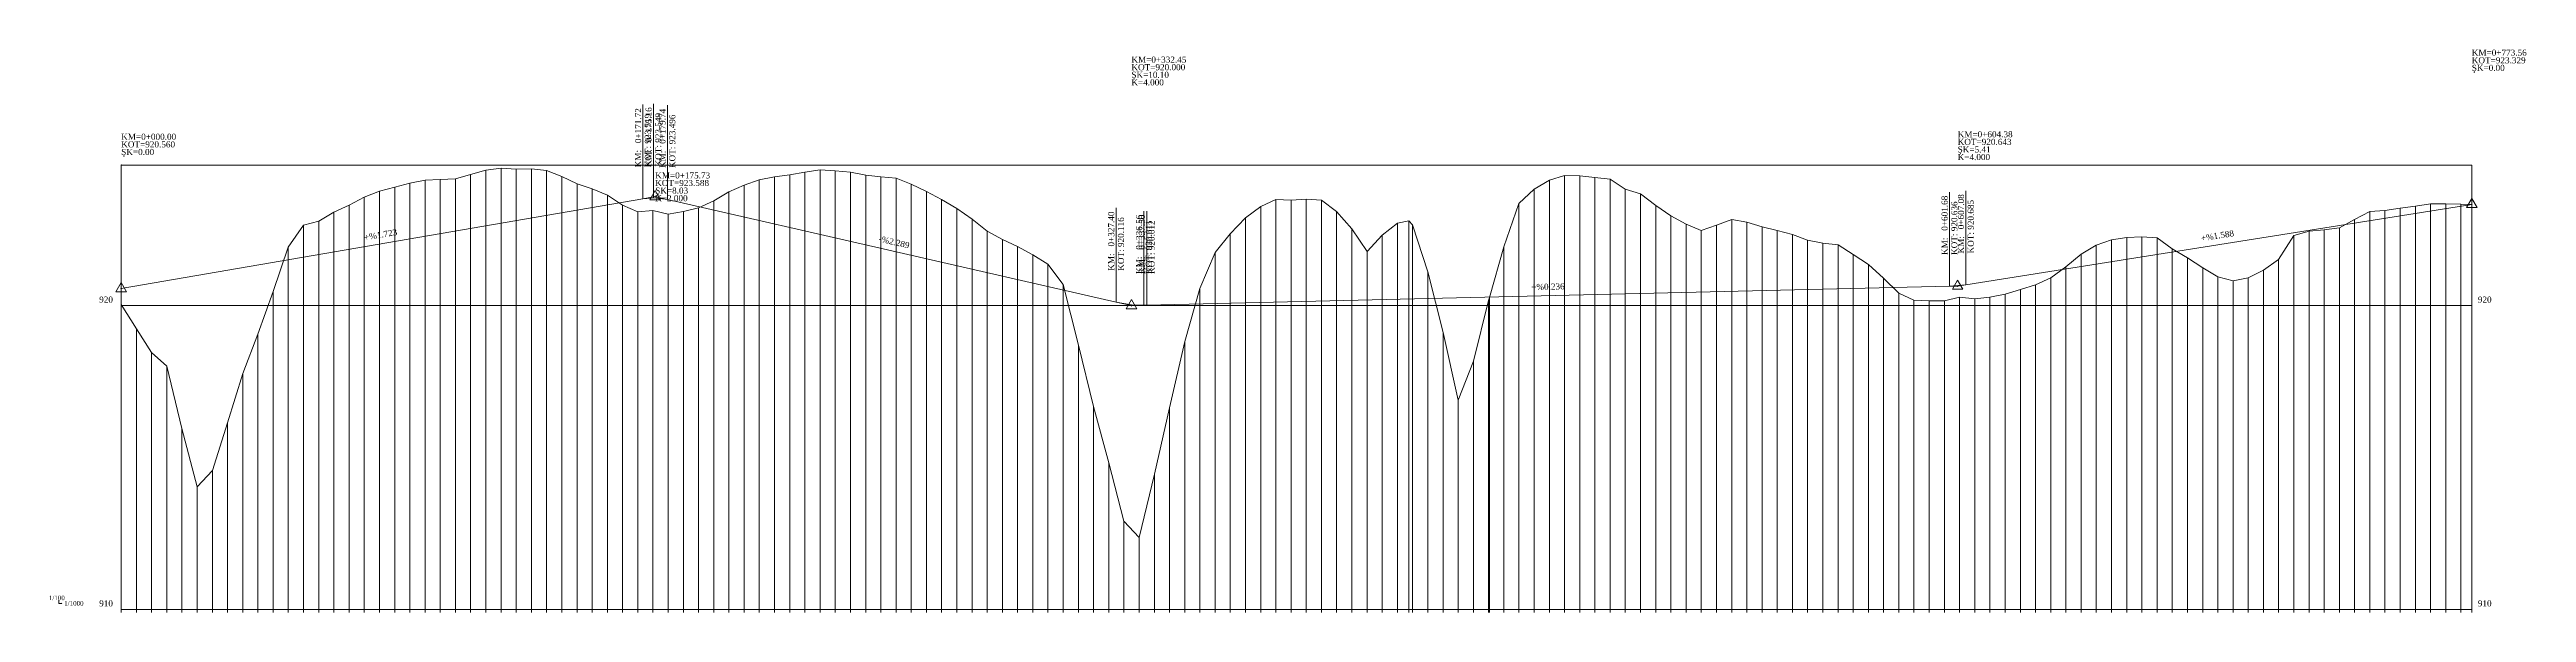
# Model space of a CAD drawing. Header units: metres. Extents: x 478603 to 489313, y 4282657 to 4289463.
# Drawn here: x 483924 to 484739, y 4287290 to 4287475 of the extents above; entities that cross this region are included whole.
import ezdxf

# ---------------------------------------------------------------- set-up
doc = ezdxf.new("R2010")
doc.units = ezdxf.units.M
for name, color, linetype, lineweight in [('PL_SEMBOL', 7, 'Continuous', 0), ('PR_ALINMAN', 1, 'Continuous', 0), ('PR_ENK_EKSEN1', 5, 'Continuous', 0), ('PR_ENK_EKSEN1D', 1, 'Continuous', 0), ('PR_KIYAS', 153, 'Continuous', 0), ('PR_KURP', 2, 'Continuous', 0), ('PR_KURP_MIN', 30, 'Continuous', 0), ('PR_KURP_TF', 4, 'Continuous', 0), ('PR_KURP_TO', 96, 'Continuous', 0), ('PR_OLCEK', 1, 'Continuous', 0), ('PR_PROFIL', 153, 'Continuous', 0), ('PR_TANJANT', 30, 'Continuous', 0)]:
    doc.layers.add(name, color=color, linetype=linetype, lineweight=lineweight)
doc.styles.get("Standard").update_dxf_attribs({"font": 'times.ttf'})

msp = doc.modelspace()

# ---------------------------------------------------------------- texts
at = {"layer": 'PR_ALINMAN'}
for s, p in [('KM=0+773.56', (484721.12, 4287473.23)), ('KM=0+332.45', (484280.01, 4287470.95)), ('KOT=920.000', (484280.01, 4287468.45)), ('ŞK=10.10', (484280.01, 4287465.95)), ('KOT=923.329', (484721.12, 4287470.73)), ('ŞK=0.00', (484721.12, 4287468.23)), ('K=4.000', (484280.01, 4287463.45)), ('KM=0+000.00', (483947.56, 4287445.55)), ('KOT=920.560', (483947.56, 4287443.05)), ('ŞK=0.00', (483947.56, 4287440.55)), ('KM=0+604.38', (484551.93, 4287446.37)), ('KOT=920.643', (484551.93, 4287443.87)), ('ŞK=5.41', (484551.93, 4287441.37)), ('KM=0+175.73', (484123.29, 4287432.83)), ('K=4.000', (484551.93, 4287438.87)), ('KOT=923.588', (484123.29, 4287430.33)), ('K=2.000', (484123.29, 4287425.33)), ('ŞK=8.03', (484123.29, 4287427.83))]:
    msp.add_text(s, height=2, dxfattribs=at).set_placement(p)
for s, rotation, p in [('+%1.723', 9.77685, (484027.66, 4287412.38)), ('-%2.289', 347.10459, (484196.66, 4287412.08)), ('+%1.588', 9.02169, (484632.13, 4287412.13)), ('+%0.236', 1.35364, (484411.6, 4287396.06))]:
    msp.add_text(s, height=2, rotation=rotation, dxfattribs=at).set_placement(p)
at = {"layer": 'PR_KURP_MIN'}
for s, p in [('KM:   0+175.16', (484122.12, 4287436.77)), ('KOT: 923.549', (484125.32, 4287436.77)), ('KM:   0+336.56', (484283.51, 4287401.39)), ('KOT: 920.011', (484286.71, 4287401.39))]:
    msp.add_text(s, height=2, rotation=90, dxfattribs=at).set_placement(p)
at = {"layer": 'PR_KURP_TF'}
for s, p in [('KM:   0+179.74', (484126.7, 4287436.24)), ('KOT: 923.496', (484129.9, 4287436.24)), ('KM:   0+607.08', (484554.04, 4287408.13)), ('KOT: 920.685', (484557.24, 4287408.13)), ('KM:   0+337.50', (484284.46, 4287401.4)), ('KOT: 920.012', (484287.66, 4287401.4))]:
    msp.add_text(s, height=2, rotation=90, dxfattribs=at).set_placement(p)
at = {"layer": 'PR_KURP_TO'}
for s, p in [('KM:   0+171.72', (484118.67, 4287436.47)), ('KOT: 923.519', (484121.87, 4287436.47)), ('KM:   0+601.68', (484548.63, 4287407.64)), ('KOT: 920.636', (484551.83, 4287407.64)), ('KM:   0+327.40', (484274.36, 4287402.44)), ('KOT: 920.116', (484277.56, 4287402.44))]:
    msp.add_text(s, height=2, rotation=90, dxfattribs=at).set_placement(p)
at = {"layer": 'PR_OLCEK'}
for s, p in [('1/100', (483923.77, 4287294)), ('1/1000', (483928.81, 4287292.2))]:
    msp.add_text(s, height=1.5, dxfattribs=at).set_placement(p)
at = {"layer": 'PR_PROFIL'}
for s, p in [('920', (483940.31, 4287391.95)), ('920', (484723.12, 4287391.95)), ('910', (483940.31, 4287291.95)), ('910', (484723.12, 4287291.95))]:
    msp.add_text(s, height=2, dxfattribs=at).set_placement(p)

# ---------------------------------------------------------------- blocks, each defined once
blk = doc.blocks.new('3')
at = {"layer": 'PL_SEMBOL'}
for p, q in [((0, 2), (-1.75, -1)), ((0.125, 0.125), (-0.125, -0.125)), ((-0.125, 0.125), (0.125, -0.125)), ((1.75, -1), (0, 2)), ((-1.75, -1), (1.75, -1))]:
    blk.add_line(p, q, dxfattribs=at)

# ---------------------------------------------------------------- linework, layer by layer
at = {"layer": 'PR_ALINMAN'}
for p, q in [((483947.56, 4287396.55), (484119.27, 4287426.14)), ((484127.3, 4287425.91), (484274.96, 4287392.1)), ((484554.64, 4287397.8), (484721.12, 4287424.23)), ((484285.06, 4287391.07), (484549.23, 4287397.31))]:
    msp.add_line(p, q, dxfattribs=at)
at = {"layer": 'PR_ENK_EKSEN1'}
for p, q in [((484057.56, 4287432.69), (484062.56, 4287434.14)), ((484062.56, 4287434.14), (484067.56, 4287435.59)), ((484067.56, 4287435.59), (484072.56, 4287436.24)), ((484072.56, 4287436.24), (484077.56, 4287435.9)), ((484077.56, 4287435.9), (484082.56, 4287435.94)), ((484082.56, 4287435.94), (484087.56, 4287435.4)), ((484087.56, 4287435.4), (484092.56, 4287433.52)), ((484092.56, 4287433.52), (484097.56, 4287431)), ((484157.56, 4287432.41), (484162.56, 4287433.39)), ((484162.56, 4287433.39), (484167.56, 4287434)), ((484167.56, 4287434), (484172.56, 4287434.86)), ((484172.56, 4287434.86), (484177.56, 4287435.61)), ((484177.56, 4287435.61), (484182.56, 4287435.38)), ((484182.56, 4287435.38), (484187.56, 4287434.86)), ((484187.56, 4287434.86), (484192.56, 4287433.9)), ((484192.56, 4287433.9), (484197.56, 4287433.31)), ((484197.56, 4287433.31), (484202.56, 4287432.91)), ((484417.56, 4287432.23), (484422.56, 4287433.82)), ((484422.56, 4287433.82), (484427.56, 4287433.67)), ((484427.56, 4287433.67), (484432.56, 4287433.1)), ((484432.56, 4287433.1), (484437.56, 4287432.6)), ((484022.56, 4287424.08), (484027.56, 4287426.67)), ((484027.56, 4287426.67), (484032.56, 4287428.69)), ((484032.56, 4287428.69), (484037.56, 4287429.99)), ((484037.56, 4287429.99), (484042.56, 4287431.27)), ((484042.56, 4287431.27), (484047.56, 4287432.25)), ((484047.56, 4287432.25), (484052.56, 4287432.51)), ((484052.56, 4287432.51), (484057.56, 4287432.69)), ((484097.56, 4287431), (484102.56, 4287429.4)), ((484102.56, 4287429.4), (484107.56, 4287427.33)), ((484107.56, 4287427.33), (484112.56, 4287424.07)), ((484137.56, 4287423.19), (484142.56, 4287425.48)), ((484142.56, 4287425.48), (484147.56, 4287428.41)), ((484147.56, 4287428.41), (484152.56, 4287430.61)), ((484152.56, 4287430.61), (484157.56, 4287432.41)), ((484202.56, 4287432.91), (484207.56, 4287430.96)), ((484207.56, 4287430.96), (484212.56, 4287428.56)), ((484212.56, 4287428.56), (484217.56, 4287425.85)), ((484217.56, 4287425.85), (484222.56, 4287422.98)), ((484322.56, 4287423.64), (484327.56, 4287425.85)), ((484327.56, 4287425.85), (484332.56, 4287425.64)), ((484332.56, 4287425.64), (484337.56, 4287425.95)), ((484337.56, 4287425.95), (484342.56, 4287425.63)), ((484342.56, 4287425.63), (484347.56, 4287421.98)), ((484407.56, 4287424.54), (484412.56, 4287429.28)), ((484412.56, 4287429.28), (484417.56, 4287432.23)), ((484437.56, 4287432.6), (484442.56, 4287429.25)), ((484442.56, 4287429.25), (484447.56, 4287427.71)), ((484447.56, 4287427.71), (484452.56, 4287423.95)), ((484002.56, 4287410.23), (484007.56, 4287417.42)), ((484007.56, 4287417.42), (484012.56, 4287418.8)), ((484012.56, 4287418.8), (484017.56, 4287421.71)), ((484017.56, 4287421.71), (484022.56, 4287424.08)), ((484112.56, 4287424.07), (484117.56, 4287421.87)), ((484117.56, 4287421.87), (484122.56, 4287422.25)), ((484122.56, 4287422.25), (484127.56, 4287421.09)), ((484127.56, 4287421.09), (484132.56, 4287421.98)), ((484132.56, 4287421.98), (484137.56, 4287423.19)), ((484222.56, 4287422.98), (484227.56, 4287419.47)), ((484227.56, 4287419.47), (484232.56, 4287415.42)), ((484312.56, 4287414.58), (484317.56, 4287419.86)), ((484317.56, 4287419.86), (484322.56, 4287423.64)), ((484347.56, 4287421.98), (484352.56, 4287416.24)), ((484362.56, 4287414.18), (484367.56, 4287418.09)), ((484367.56, 4287418.09), (484371.27, 4287418.84)), ((484371.27, 4287418.84), (484372.56, 4287417.57)), ((484372.56, 4287417.57), (484377.56, 4287402.07)), ((484402.56, 4287410.35), (484407.56, 4287424.54)), ((484452.56, 4287423.95), (484457.56, 4287420.54)), ((484457.56, 4287420.54), (484462.56, 4287417.75)), ((484462.56, 4287417.75), (484467.56, 4287415.65)), ((484467.56, 4287415.65), (484472.56, 4287417.48)), ((484472.56, 4287417.48), (484477.56, 4287419.33)), ((484477.56, 4287419.33), (484482.56, 4287418.47)), ((484482.56, 4287418.47), (484487.56, 4287416.93)), ((484487.56, 4287416.93), (484492.56, 4287415.69)), ((484677.56, 4287416.59), (484682.56, 4287419.28)), ((484682.56, 4287419.28), (484687.56, 4287421.9)), ((484687.56, 4287421.9), (484692.56, 4287422.31)), ((484692.56, 4287422.31), (484697.56, 4287423.02)), ((484697.56, 4287423.02), (484702.56, 4287423.75)), ((484702.56, 4287423.75), (484707.56, 4287424.49)), ((484707.56, 4287424.49), (484712.56, 4287424.42)), ((484712.56, 4287424.42), (484717.56, 4287424.41)), ((484717.56, 4287424.41), (484721.12, 4287424.23)), ((483997.56, 4287395.62), (484002.56, 4287410.23)), ((484232.56, 4287415.42), (484237.56, 4287412.75)), ((484237.56, 4287412.75), (484242.56, 4287410.41)), ((484242.56, 4287410.41), (484247.56, 4287407.67)), ((484307.56, 4287408.46), (484312.56, 4287414.58)), ((484352.56, 4287416.24), (484357.56, 4287408.76)), ((484357.56, 4287408.76), (484362.56, 4287414.18)), ((484397.84, 4287393.6), (484402.56, 4287410.35)), ((484492.56, 4287415.69), (484497.56, 4287414.36)), ((484497.56, 4287414.36), (484502.56, 4287412.54)), ((484502.56, 4287412.54), (484507.56, 4287411.54)), ((484507.56, 4287411.54), (484512.56, 4287410.92)), ((484512.56, 4287410.92), (484517.56, 4287407.84)), ((484592.56, 4287407.88), (484597.56, 4287410.85)), ((484597.56, 4287410.85), (484602.56, 4287412.57)), ((484602.56, 4287412.57), (484607.56, 4287413.43)), ((484607.56, 4287413.43), (484612.56, 4287413.6)), ((484612.56, 4287413.6), (484617.56, 4287413.3)), ((484617.56, 4287413.3), (484622.56, 4287409.63)), ((484622.56, 4287409.63), (484627.56, 4287406.69)), ((484657.56, 4287406.12), (484662.56, 4287414.04)), ((484662.56, 4287414.04), (484667.56, 4287415.48)), ((484667.56, 4287415.48), (484672.56, 4287415.94)), ((484672.56, 4287415.94), (484677.56, 4287416.59)), ((484247.56, 4287407.67), (484252.56, 4287404.61)), ((484252.56, 4287404.61), (484257.56, 4287397.9)), ((484302.56, 4287396.64), (484307.56, 4287408.46)), ((484377.56, 4287402.07), (484382.56, 4287382.15)), ((484517.56, 4287407.84), (484522.56, 4287404.55)), ((484522.56, 4287404.55), (484527.56, 4287400.03)), ((484582.56, 4287400.08), (484587.56, 4287403.75)), ((484587.56, 4287403.75), (484592.56, 4287407.88)), ((484627.56, 4287406.69), (484632.56, 4287403.36)), ((484632.56, 4287403.36), (484637.56, 4287400.42)), ((484637.56, 4287400.42), (484642.56, 4287399.07)), ((484647.56, 4287400.14), (484652.56, 4287402.58)), ((484652.56, 4287402.58), (484657.56, 4287406.12)), ((483992.56, 4287381.58), (483997.56, 4287395.62)), ((484257.56, 4287397.9), (484262.56, 4287377.89)), ((484297.56, 4287379.1), (484302.56, 4287396.64)), ((484392.56, 4287372.69), (484397.56, 4287392.62)), ((484397.56, 4287392.62), (484397.84, 4287393.6)), ((484527.56, 4287400.03), (484532.56, 4287395.05)), ((484532.56, 4287395.05), (484537.56, 4287392.81)), ((484537.56, 4287392.81), (484542.56, 4287392.49)), ((484542.56, 4287392.49), (484547.56, 4287392.54)), ((484547.56, 4287392.54), (484552.56, 4287393.74)), ((484552.56, 4287393.74), (484557.56, 4287393.24)), ((484557.56, 4287393.24), (484562.56, 4287393.78)), ((484562.56, 4287393.78), (484567.56, 4287394.71)), ((484567.56, 4287394.71), (484572.56, 4287396.29)), ((484572.56, 4287396.29), (484577.56, 4287397.79)), ((484577.56, 4287397.79), (484582.56, 4287400.08)), ((484642.56, 4287399.07), (484647.56, 4287400.14)), ((483947.56, 4287391.32), (483952.56, 4287383.28)), ((483952.56, 4287383.28), (483957.56, 4287375.57)), ((483987.56, 4287368.61), (483992.56, 4287381.58)), ((484262.56, 4287377.89), (484267.56, 4287357.77)), ((484292.56, 4287357.31), (484297.56, 4287379.1)), ((484382.56, 4287382.15), (484387.56, 4287359.87)), ((483957.56, 4287375.57), (483962.56, 4287371.04)), ((483962.56, 4287371.04), (483967.56, 4287350.55)), ((483982.56, 4287352.4), (483987.56, 4287368.61)), ((484387.56, 4287359.87), (484392.56, 4287372.69)), ((483977.56, 4287336.71), (483982.56, 4287352.4)), ((484267.56, 4287357.77), (484272.56, 4287339.19)), ((484287.56, 4287335.47), (484292.56, 4287357.31)), ((483967.56, 4287350.55), (483972.56, 4287331.29)), ((483972.56, 4287331.29), (483977.56, 4287336.71)), ((484272.56, 4287339.19), (484277.56, 4287320.05)), ((484282.56, 4287314.67), (484287.56, 4287335.47)), ((484277.56, 4287320.05), (484282.56, 4287314.67))]:
    msp.add_line(p, q, dxfattribs=at)
at = {"layer": 'PR_ENK_EKSEN1D'}
for p, q in [((484062.56, 4287289.95), (484062.56, 4287434.14)), ((484067.56, 4287289.95), (484067.56, 4287435.59)), ((484072.56, 4287289.95), (484072.56, 4287436.24)), ((484077.56, 4287289.95), (484077.56, 4287435.9)), ((484082.56, 4287289.95), (484082.56, 4287435.94)), ((484087.56, 4287289.95), (484087.56, 4287435.4)), ((484092.56, 4287289.95), (484092.56, 4287433.52)), ((484162.56, 4287289.95), (484162.56, 4287433.39)), ((484167.56, 4287289.95), (484167.56, 4287434)), ((484172.56, 4287289.95), (484172.56, 4287434.86)), ((484177.56, 4287289.95), (484177.56, 4287435.61)), ((484182.56, 4287289.95), (484182.56, 4287435.38)), ((484187.56, 4287289.95), (484187.56, 4287434.86)), ((484192.56, 4287289.95), (484192.56, 4287433.9)), ((484197.56, 4287289.95), (484197.56, 4287433.31)), ((484422.56, 4287289.95), (484422.56, 4287433.82)), ((484427.56, 4287289.95), (484427.56, 4287433.67)), ((484432.56, 4287289.95), (484432.56, 4287433.1)), ((484027.56, 4287289.95), (484027.56, 4287426.67)), ((484032.56, 4287289.95), (484032.56, 4287428.69)), ((484037.56, 4287289.95), (484037.56, 4287429.99)), ((484042.56, 4287289.95), (484042.56, 4287431.27)), ((484047.56, 4287289.95), (484047.56, 4287432.25)), ((484052.56, 4287289.95), (484052.56, 4287432.51)), ((484057.56, 4287289.95), (484057.56, 4287432.69)), ((484097.56, 4287289.95), (484097.56, 4287431)), ((484102.56, 4287289.95), (484102.56, 4287429.4)), ((484107.56, 4287289.95), (484107.56, 4287427.33)), ((484142.56, 4287289.95), (484142.56, 4287425.48)), ((484147.56, 4287289.95), (484147.56, 4287428.41)), ((484152.56, 4287289.95), (484152.56, 4287430.61)), ((484157.56, 4287289.95), (484157.56, 4287432.41)), ((484202.56, 4287289.95), (484202.56, 4287432.91)), ((484207.56, 4287289.95), (484207.56, 4287430.96)), ((484212.56, 4287289.95), (484212.56, 4287428.56)), ((484217.56, 4287289.95), (484217.56, 4287425.85)), ((484327.56, 4287289.95), (484327.56, 4287425.85)), ((484332.56, 4287289.95), (484332.56, 4287425.64)), ((484337.56, 4287289.95), (484337.56, 4287425.95)), ((484342.56, 4287289.95), (484342.56, 4287425.63)), ((484412.56, 4287289.95), (484412.56, 4287429.28)), ((484417.56, 4287289.95), (484417.56, 4287432.23)), ((484437.56, 4287289.95), (484437.56, 4287432.6)), ((484442.56, 4287289.95), (484442.56, 4287429.25)), ((484447.56, 4287289.95), (484447.56, 4287427.71)), ((484007.56, 4287289.95), (484007.56, 4287417.42)), ((484012.56, 4287289.95), (484012.56, 4287418.8)), ((484017.56, 4287289.95), (484017.56, 4287421.71)), ((484022.56, 4287289.95), (484022.56, 4287424.08)), ((484112.56, 4287289.95), (484112.56, 4287424.07)), ((484117.56, 4287289.95), (484117.56, 4287421.87)), ((484122.56, 4287289.95), (484122.56, 4287422.25)), ((484127.56, 4287289.95), (484127.56, 4287421.09)), ((484132.56, 4287289.95), (484132.56, 4287421.98)), ((484137.56, 4287289.95), (484137.56, 4287423.19)), ((484222.56, 4287289.95), (484222.56, 4287422.98)), ((484227.56, 4287289.95), (484227.56, 4287419.47)), ((484317.56, 4287289.95), (484317.56, 4287419.86)), ((484322.56, 4287289.95), (484322.56, 4287423.64)), ((484347.56, 4287289.95), (484347.56, 4287421.98)), ((484367.56, 4287289.95), (484367.56, 4287418.09)), ((484371.27, 4287289.95), (484371.27, 4287418.84)), ((484372.56, 4287289.95), (484372.56, 4287417.57)), ((484407.56, 4287289.95), (484407.56, 4287424.54)), ((484452.56, 4287289.95), (484452.56, 4287423.95)), ((484457.56, 4287289.95), (484457.56, 4287420.54)), ((484462.56, 4287289.95), (484462.56, 4287417.75)), ((484472.56, 4287289.95), (484472.56, 4287417.48)), ((484477.56, 4287289.95), (484477.56, 4287419.33)), ((484482.56, 4287289.95), (484482.56, 4287418.47)), ((484487.56, 4287289.95), (484487.56, 4287416.93)), ((484682.56, 4287289.95), (484682.56, 4287419.28)), ((484687.56, 4287289.95), (484687.56, 4287421.9)), ((484692.56, 4287289.95), (484692.56, 4287422.31)), ((484697.56, 4287289.95), (484697.56, 4287423.02)), ((484702.56, 4287289.95), (484702.56, 4287423.75)), ((484707.56, 4287289.95), (484707.56, 4287424.49)), ((484712.56, 4287289.95), (484712.56, 4287424.42)), ((484717.56, 4287289.95), (484717.56, 4287424.41)), ((484721.12, 4287289.95), (484721.12, 4287424.23)), ((484002.56, 4287289.95), (484002.56, 4287410.23)), ((484232.56, 4287289.95), (484232.56, 4287415.42)), ((484237.56, 4287289.95), (484237.56, 4287412.75)), ((484242.56, 4287289.95), (484242.56, 4287410.41)), ((484312.56, 4287289.95), (484312.56, 4287414.58)), ((484352.56, 4287289.95), (484352.56, 4287416.24)), ((484357.56, 4287289.95), (484357.56, 4287408.76)), ((484362.56, 4287289.95), (484362.56, 4287414.18)), ((484402.56, 4287289.95), (484402.56, 4287410.35)), ((484467.56, 4287289.95), (484467.56, 4287415.65)), ((484492.56, 4287289.95), (484492.56, 4287415.69)), ((484497.56, 4287289.95), (484497.56, 4287414.36)), ((484502.56, 4287289.95), (484502.56, 4287412.54)), ((484507.56, 4287289.95), (484507.56, 4287411.54)), ((484512.56, 4287289.95), (484512.56, 4287410.92)), ((484597.56, 4287289.95), (484597.56, 4287410.85)), ((484602.56, 4287289.95), (484602.56, 4287412.57)), ((484607.56, 4287289.95), (484607.56, 4287413.43)), ((484612.56, 4287289.95), (484612.56, 4287413.6)), ((484617.56, 4287289.95), (484617.56, 4287413.3)), ((484622.56, 4287289.95), (484622.56, 4287409.63)), ((484662.56, 4287289.95), (484662.56, 4287414.04)), ((484667.56, 4287289.95), (484667.56, 4287415.48)), ((484672.56, 4287289.95), (484672.56, 4287415.94)), ((484677.56, 4287289.95), (484677.56, 4287416.59)), ((484247.56, 4287289.95), (484247.56, 4287407.67)), ((484252.56, 4287289.95), (484252.56, 4287404.61)), ((484307.56, 4287289.95), (484307.56, 4287408.46)), ((484377.56, 4287289.95), (484377.56, 4287402.07)), ((484517.56, 4287289.95), (484517.56, 4287407.84)), ((484522.56, 4287289.95), (484522.56, 4287404.55)), ((484587.56, 4287289.95), (484587.56, 4287403.75)), ((484592.56, 4287289.95), (484592.56, 4287407.88)), ((484627.56, 4287289.95), (484627.56, 4287406.69)), ((484632.56, 4287289.95), (484632.56, 4287403.36)), ((484637.56, 4287289.95), (484637.56, 4287400.42)), ((484652.56, 4287289.95), (484652.56, 4287402.58)), ((484657.56, 4287289.95), (484657.56, 4287406.12)), ((483997.56, 4287289.95), (483997.56, 4287395.62)), ((484257.56, 4287289.95), (484257.56, 4287397.9)), ((484302.56, 4287289.95), (484302.56, 4287396.64)), ((484397.56, 4287289.95), (484397.56, 4287392.62)), ((484397.84, 4287289.95), (484397.84, 4287393.6)), ((484527.56, 4287289.95), (484527.56, 4287400.03)), ((484532.56, 4287289.95), (484532.56, 4287395.05)), ((484537.56, 4287289.95), (484537.56, 4287392.81)), ((484542.56, 4287289.95), (484542.56, 4287392.49)), ((484547.56, 4287289.95), (484547.56, 4287392.54)), ((484552.56, 4287289.95), (484552.56, 4287393.74)), ((484557.56, 4287289.95), (484557.56, 4287393.24)), ((484562.56, 4287289.95), (484562.56, 4287393.78)), ((484567.56, 4287289.95), (484567.56, 4287394.71)), ((484572.56, 4287289.95), (484572.56, 4287396.29)), ((484577.56, 4287289.95), (484577.56, 4287397.79)), ((484582.56, 4287289.95), (484582.56, 4287400.08)), ((484642.56, 4287289.95), (484642.56, 4287399.07)), ((484647.56, 4287289.95), (484647.56, 4287400.14)), ((483947.56, 4287289.95), (483947.56, 4287391.32)), ((483952.56, 4287289.95), (483952.56, 4287383.28)), ((483992.56, 4287289.95), (483992.56, 4287381.58)), ((484262.56, 4287289.95), (484262.56, 4287377.89)), ((484297.56, 4287289.95), (484297.56, 4287379.1)), ((484382.56, 4287289.95), (484382.56, 4287382.15)), ((483957.56, 4287289.95), (483957.56, 4287375.57)), ((483962.56, 4287289.95), (483962.56, 4287371.04)), ((483987.56, 4287289.95), (483987.56, 4287368.61)), ((484392.56, 4287289.95), (484392.56, 4287372.69)), ((484387.56, 4287289.95), (484387.56, 4287359.87)), ((483982.56, 4287289.95), (483982.56, 4287352.4)), ((484267.56, 4287289.95), (484267.56, 4287357.77)), ((484292.56, 4287289.95), (484292.56, 4287357.31)), ((483967.56, 4287289.95), (483967.56, 4287350.55)), ((483977.56, 4287289.95), (483977.56, 4287336.71)), ((484272.56, 4287289.95), (484272.56, 4287339.19)), ((484287.56, 4287289.95), (484287.56, 4287335.47)), ((483972.56, 4287289.95), (483972.56, 4287331.29)), ((484277.56, 4287289.95), (484277.56, 4287320.05)), ((484282.56, 4287289.95), (484282.56, 4287314.67))]:
    msp.add_line(p, q, dxfattribs=at)
at = {"layer": 'PR_KIYAS'}
for p, q in [((483947.56, 4287390.95), (484721.12, 4287390.95)), ((483947.56, 4287290.95), (484721.12, 4287290.95))]:
    msp.add_line(p, q, dxfattribs=at)
at = {"layer": 'PR_KURP'}
for p, q in [((484119.27, 4287426.14), (484123.29, 4287426.42)), ((484123.29, 4287426.42), (484127.3, 4287425.91)), ((484549.23, 4287397.31), (484554.64, 4287397.8)), ((484274.96, 4287392.1), (484280.01, 4287391.27)), ((484280.01, 4287391.27), (484285.06, 4287391.07))]:
    msp.add_line(p, q, dxfattribs=at)
at = {"layer": 'PR_KURP_MIN'}
for p, q in [((484122.72, 4287426.43), (484122.72, 4287457.43)), ((484284.11, 4287391.05), (484284.11, 4287422.05))]:
    msp.add_line(p, q, dxfattribs=at)
at = {"layer": 'PR_KURP_TF'}
for p, q in [((484127.3, 4287425.91), (484127.3, 4287456.91)), ((484554.64, 4287397.8), (484554.64, 4287428.8)), ((484285.06, 4287391.07), (484285.06, 4287422.07))]:
    msp.add_line(p, q, dxfattribs=at)
at = {"layer": 'PR_KURP_TO'}
for p, q in [((484119.27, 4287426.14), (484119.27, 4287457.14)), ((484549.23, 4287397.31), (484549.23, 4287428.31)), ((484274.96, 4287392.1), (484274.96, 4287423.1))]:
    msp.add_line(p, q, dxfattribs=at)
at = {"layer": 'PR_OLCEK'}
for p, q in [((483927.01, 4287293.85), (483927.06, 4287293.95)), ((483927.06, 4287292.95), (483927.06, 4287293.95)), ((483927.06, 4287293.95), (483927.11, 4287293.85)), ((483928.06, 4287292.95), (483927.06, 4287292.95)), ((483927.96, 4287293), (483928.06, 4287292.95)), ((483928.06, 4287292.95), (483927.96, 4287292.9))]:
    msp.add_line(p, q, dxfattribs=at)
msp.add_point((483947.56, 4287437.24, 924.63), dxfattribs=at)
at = {"layer": 'PR_PROFIL'}
for p, q in [((483947.56, 4287437.24), (484721.12, 4287437.24)), ((483947.56, 4287289.95), (483947.56, 4287437.24)), ((484721.12, 4287289.95), (484721.12, 4287437.24))]:
    msp.add_line(p, q, dxfattribs=at)
at = {"layer": 'PR_TANJANT'}
for p, q in [((484119.27, 4287426.14), (484123.29, 4287426.83)), ((484123.29, 4287426.83), (484127.3, 4287425.91)), ((484549.23, 4287397.31), (484551.93, 4287397.37)), ((484551.93, 4287397.37), (484554.64, 4287397.8)), ((484274.96, 4287392.1), (484280.01, 4287390.95)), ((484280.01, 4287390.95), (484285.06, 4287391.07))]:
    msp.add_line(p, q, dxfattribs=at)

# ---------------------------------------------------------------- block references
at = {"layer": 'PR_ALINMAN'}
for p in [(484123.29, 4287426.83), (484721.12, 4287424.23), (483947.56, 4287396.55), (484280.01, 4287390.95), (484551.93, 4287397.37)]:
    msp.add_blockref('3', p, dxfattribs=at)

msp.set_redraw_order([(e.dxf.handle, doc.entitydb.next_handle()) for e in msp.query("TEXT MTEXT ATTDEF DIMENSION ARC_DIMENSION")])  # texts and dimensions are drawn at this point

doc.saveas('drawing.dxf')
